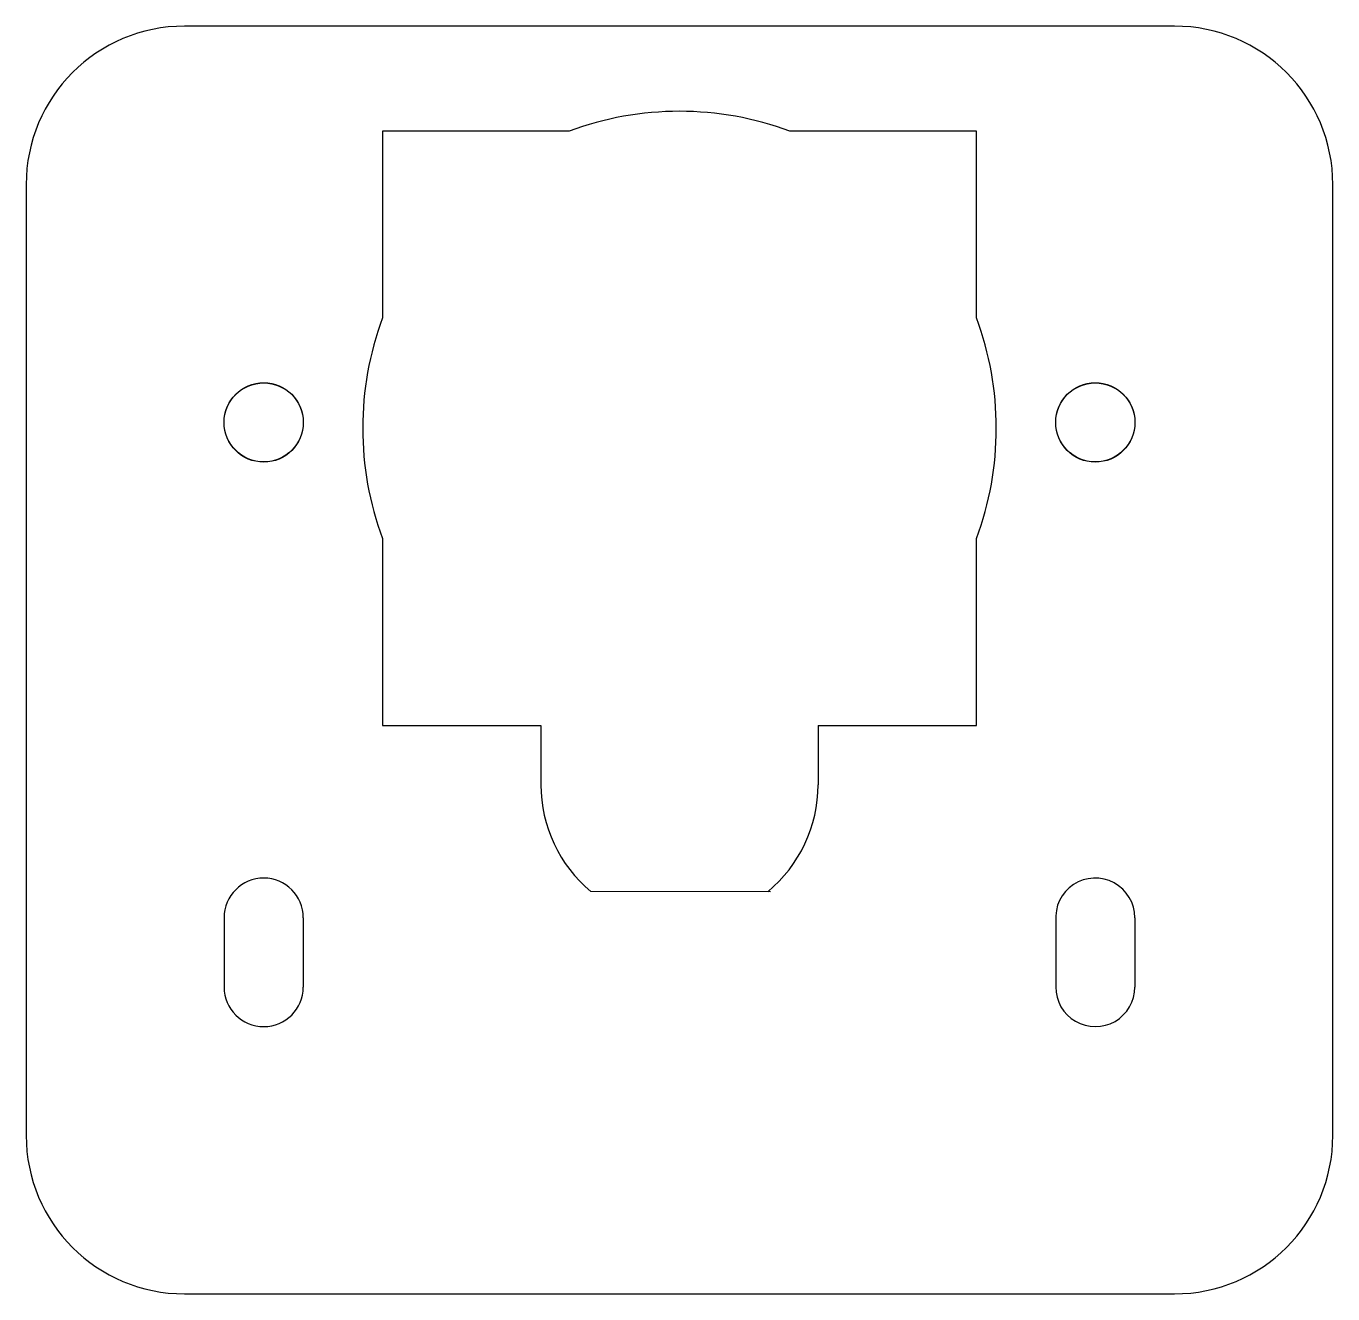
# Model space of a CAD drawing. Header units: millimetres. Extents: x -482 to 810, y -42 to 455.
# Drawn here: x -246.5 to -213.5, y 134 to 166 of the extents above; entities that cross this region are included whole.
import ezdxf

# ---------------------------------------------------------------- set-up
doc = ezdxf.new("R2010")
doc.units = ezdxf.units.MM
doc.layers.get('0').update_dxf_attribs({"lineweight": 25, "true_color": 0xffffff})

msp = doc.modelspace()

# ---------------------------------------------------------------- linework, layer by layer
for p, q in [((-217.5, 166), (-242.5, 166)), ((-232.784, 163.35), (-237.5, 163.35)), ((-237.5, 163.35), (-237.5, 158.634)), ((-222.5, 163.35), (-227.216, 163.35)), ((-222.5, 158.634), (-222.5, 163.35)), ((-246.5, 162), (-246.5, 138)), ((-213.5, 138), (-213.5, 162)), ((-237.5, 153.066), (-237.5, 148.35)), ((-222.5, 148.35), (-222.5, 153.066)), ((-237.5, 148.35), (-233.5, 148.35)), ((-233.5, 148.35), (-233.5, 146.85)), ((-226.5, 148.35), (-222.5, 148.35)), ((-226.5, 148.35), (-226.5, 146.85)), ((-227.7, 144.15), (-232.25, 144.157)), ((-241.5, 143.495), (-241.5, 141.745)), ((-239.5, 143.495), (-239.5, 141.745)), ((-220.496, 143.408), (-220.5, 141.747)), ((-218.5, 143.495), (-218.5, 141.745)), ((-242.5, 134), (-217.5, 134))]:
    msp.add_line(p, q)
for centre in [(-240.5, 156), (-240.5, 155.995), (-219.5, 156), (-219.5, 155.995)]:
    msp.add_circle(centre, 1)
for centre, radius, start, end in [((-242.5, 162), 4, 90, 180), ((-217.5, 162), 4, 0, 90), ((-230, 155.85), 8, 90, 110.3641), ((-230, 155.85), 8, 90, 110.3641), ((-230, 155.85), 8, 90, 110.3641), ((-230, 155.85), 8, 69.6359, 90), ((-230, 155.85), 8, 159.6359, 200.3641), ((-230, 155.85), 8, 159.6359, 200.3641), ((-230, 155.85), 8, 339.6359, 20.3641), ((-230, 155.85), 8, 339.6359, 20.3641), ((-230, 146.85), 3.5, 180, 230.312), ((-230, 146.85), 3.5, 309.5204, 0), ((-240.5, 143.495), 1, 0, 180), ((-219.5, 143.495), 1, 0, 185.0006), ((-240.5, 141.745), 1, 180, 0), ((-219.5, 141.745), 1, 179.8688, 0), ((-242.5, 138), 4, 180, 270), ((-217.5, 138), 4, 270, 0)]:
    msp.add_arc(centre, radius, start, end)

doc.saveas('drawing.dxf')
